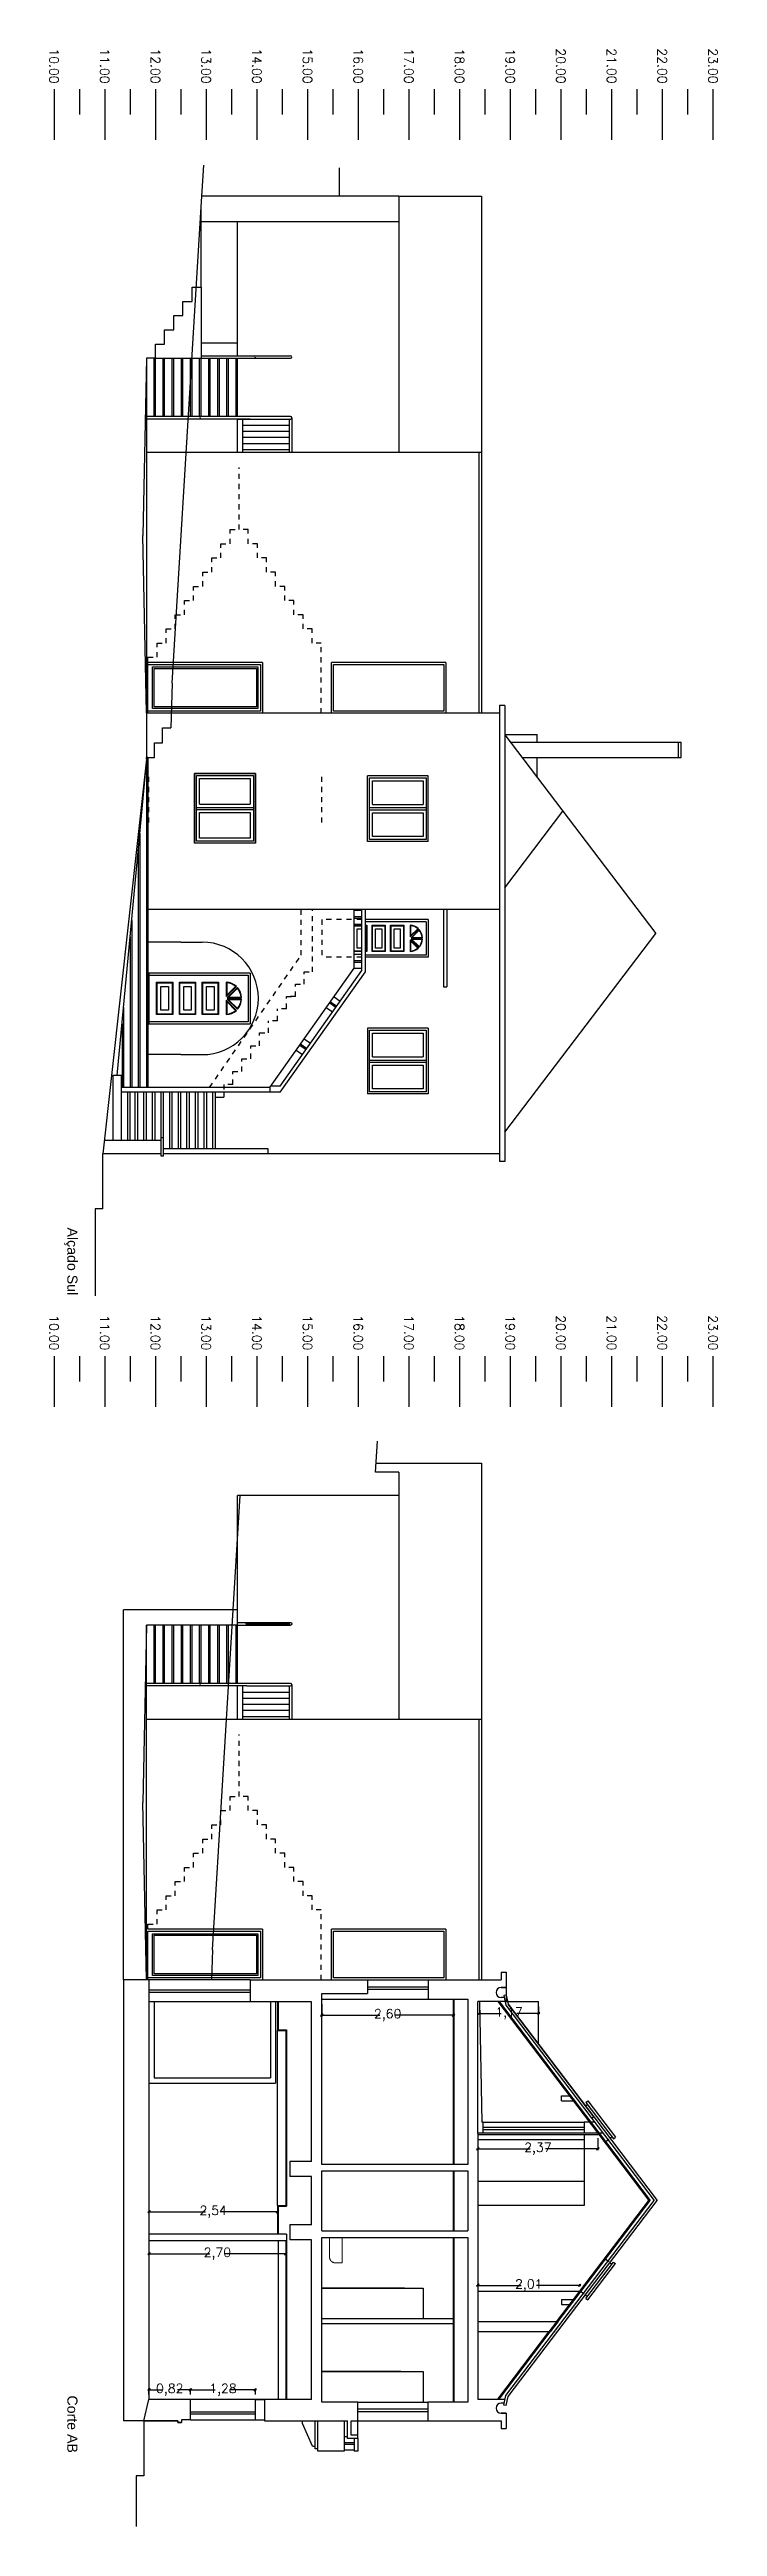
# Model space of a CAD drawing. Header units: millimetres. Extents: x 1778 to 2471, y 1406 to 1876.
# Drawn here: x 1857.13 to 1870.31, y 1644.54 to 1693.42 of the extents above; entities that cross this region are included whole.
import ezdxf
from ezdxf.enums import TextEntityAlignment as Align

# ---------------------------------------------------------------- set-up
doc = ezdxf.new("R2010")
doc.units = ezdxf.units.MM
doc.linetypes.add('DASHED', pattern=[19.05, 12.7, -6.35])
for name, color, linetype in [('ARQ_CONSTRUIR_CORTE', 10, 'Continuous'), ('ARQ_CONSTRUIR_VISTA', 30, 'Continuous'), ('ARQ_CONTRUIR_VAOS', 40, 'Continuous'), ('ARQ_DEMOLIR_CORTE', 2, 'Continuous'), ('ARQ_EXISNTENTE_VISTA', 9, 'Continuous'), ('ARQ_EXISTENTE_CORTE', 6, 'Continuous'), ('ARQ_LINHA_CORTE', 4, 'Continuous'), ('ARQ_TEXTO', 3, 'Continuous')]:
    doc.layers.add(name, color=color, linetype=linetype)
doc.layers.add('ARQ_COTAS', color=5, linetype='Continuous', lineweight=0)
doc.layers.add('ARQ_SANITAROS', color=42, linetype='Continuous', lineweight=0)
doc.styles.add('ROMA1_20', font='romans.shx', dxfattribs={"height": 0.18})
doc.styles.get("Standard").update_dxf_attribs({"font": 'arial.ttf'})
doc.dimstyles.new('1_100', dxfattribs={"dimscale": 0.5, "dimtxt": 0.1, "dimasz": 0.1, "dimexe": 0.05, "dimexo": 0.2, "dimgap": 0.09, "dimtad": 0, "dimzin": 0, "dimtxsty": 'ROMA1_20', "dimblk": 'OBLIQUE', "dimcen": 0.1, "dimdle": 0.05, "dimazin": 0, "dimtfac": 1, "dimtofl": 0, "dimtmove": 1, "dimatfit": 3, "dimldrblk": 'DOTSMALL', "dimfxl": 0.075, "dimtolj": 1, "dimtzin": 0, "dimarcsym": 0})

msp = doc.modelspace()

# ---------------------------------------------------------------- texts
at = {"layer": 'ARQ_TEXTO', "style": 'ROMA1_20'}
for s, p in [('10.00', (1857.134, 1693.439)), ('11.00', (1858.134, 1693.439)), ('12.00', (1859.134, 1693.439)), ('13.00', (1860.134, 1693.439)), ('14.00', (1861.134, 1693.439)), ('15.00', (1862.134, 1693.439)), ('16.00', (1863.134, 1693.439)), ('17.00', (1864.134, 1693.439)), ('18.00', (1865.134, 1693.439)), ('19.00', (1866.134, 1693.439)), ('20.00', (1867.134, 1693.439)), ('21.00', (1868.134, 1693.439)), ('22.00', (1869.134, 1693.439)), ('23.00', (1870.134, 1693.439)), ('10.00', (1857.134, 1668.442)), ('11.00', (1858.134, 1668.442)), ('12.00', (1859.134, 1668.442)), ('13.00', (1860.134, 1668.442)), ('14.00', (1861.134, 1668.442)), ('15.00', (1862.134, 1668.442)), ('16.00', (1863.134, 1668.442)), ('17.00', (1864.134, 1668.442)), ('18.00', (1865.134, 1668.442)), ('19.00', (1866.134, 1668.442)), ('20.00', (1867.134, 1668.442)), ('21.00', (1868.134, 1668.442)), ('22.00', (1869.134, 1668.442)), ('23.00', (1870.134, 1668.442))]:
    msp.add_text(s, height=0.18, rotation=270, dxfattribs=at).set_placement(p)
at = {"layer": 'ARQ_TEXTO'}
for s, p in [('Alçado Sul', (1857.485, 1668.838)), ('Corte AB', (1857.485, 1645.995))]:
    msp.add_text(s, height=0.2, rotation=270, dxfattribs=at).set_placement(p, align=Align.RIGHT)

# ---------------------------------------------------------------- blocks, each defined once
blk = doc.blocks.new('_Oblique')
at = {"color": 0, "linetype": 'ByBlock', "lineweight": -2}
blk.add_line((-0.5, -0.5), (0.5, 0.5), dxfattribs=at)
blk = doc.blocks.new('*D192')
at = {"layer": 'ARQ_COTAS', "color": 0, "lineweight": -2}
for p, q in [((1862.506, 1654.848), (1862.506, 1654.608)), ((1865.106, 1654.848), (1865.106, 1654.608)), ((1862.481, 1654.633), (1863.654, 1654.633)), ((1865.131, 1654.633), (1863.958, 1654.633))]:
    blk.add_line(p, q, dxfattribs=at)
at = {"layer": 'Defpoints', "color": 0}
for p in [(1862.506, 1654.948), (1865.106, 1654.948), (1862.506, 1654.633)]:
    blk.add_point(p, dxfattribs=at)
at = {"layer": 'ARQ_COTAS', "color": 0, "linetype": 'ByBlock', "lineweight": -2, "xscale": 0.05, "yscale": 0.05, "zscale": 0.05, "rotation": 180}
blk.add_blockref('_Oblique', (1862.506, 1654.633), dxfattribs=at)
at = {"layer": 'ARQ_COTAS', "color": 0, "linetype": 'ByBlock', "lineweight": -2, "xscale": 0.05, "yscale": 0.05, "zscale": 0.05}
blk.add_blockref('_Oblique', (1865.106, 1654.633), dxfattribs=at)
at = {"layer": 'ARQ_COTAS', "color": 0, "insert": (1863.806, 1654.633), "char_height": 0.18, "attachment_point": 5, "style": 'ROMA1_20'}
blk.add_mtext('\\A1;2,60', dxfattribs=at)
blk = doc.blocks.new('_DOTSMALL')
at = {"color": 0, "linetype": 'ByBlock', "const_width": 0.5}
blk.add_lwpolyline([(-0.0625, 0, 1), (0.0625, 0, 1)], format="xyb", close=True, dxfattribs=at)
blk = doc.blocks.new('*D193')
at = {"layer": 'ARQ_COTAS', "color": 0, "lineweight": -2}
for p, q in [((1859.071, 1650.752), (1860.211, 1650.752)), ((1859.096, 1650.778), (1859.096, 1650.727)), ((1861.656, 1650.752), (1860.515, 1650.752)), ((1861.631, 1650.778), (1861.631, 1650.727))]:
    blk.add_line(p, q, dxfattribs=at)
at = {"layer": 'Defpoints', "color": 0}
for p in [(1859.096, 1650.878), (1859.096, 1650.752), (1861.631, 1650.878)]:
    blk.add_point(p, dxfattribs=at)
at = {"layer": 'ARQ_COTAS', "color": 0, "linetype": 'ByBlock', "lineweight": -2, "xscale": 0.05, "yscale": 0.05, "zscale": 0.05, "rotation": 180}
blk.add_blockref('_Oblique', (1859.096, 1650.752), dxfattribs=at)
at = {"layer": 'ARQ_COTAS', "color": 0, "linetype": 'ByBlock', "lineweight": -2, "xscale": 0.05, "yscale": 0.05, "zscale": 0.05}
blk.add_blockref('_Oblique', (1861.631, 1650.752), dxfattribs=at)
at = {"layer": 'ARQ_COTAS', "color": 0, "insert": (1860.363, 1650.752), "char_height": 0.18, "attachment_point": 5, "style": 'ROMA1_20'}
blk.add_mtext('\\A1;2,54', dxfattribs=at)
blk = doc.blocks.new('*D194')
at = {"layer": 'ARQ_COTAS', "color": 0, "lineweight": -2}
for p, q in [((1859.096, 1650.078), (1859.096, 1649.899)), ((1861.796, 1650.078), (1861.796, 1649.899)), ((1859.071, 1649.924), (1860.294, 1649.924)), ((1861.821, 1649.924), (1860.598, 1649.924))]:
    blk.add_line(p, q, dxfattribs=at)
at = {"layer": 'Defpoints', "color": 0}
for p in [(1859.096, 1650.178), (1861.796, 1650.178), (1859.096, 1649.924)]:
    blk.add_point(p, dxfattribs=at)
at = {"layer": 'ARQ_COTAS', "color": 0, "linetype": 'ByBlock', "lineweight": -2, "xscale": 0.05, "yscale": 0.05, "zscale": 0.05, "rotation": 180}
blk.add_blockref('_Oblique', (1859.096, 1649.924), dxfattribs=at)
at = {"layer": 'ARQ_COTAS', "color": 0, "linetype": 'ByBlock', "lineweight": -2, "xscale": 0.05, "yscale": 0.05, "zscale": 0.05}
blk.add_blockref('_Oblique', (1861.796, 1649.924), dxfattribs=at)
at = {"layer": 'ARQ_COTAS', "color": 0, "insert": (1860.446, 1649.924), "char_height": 0.18, "attachment_point": 5, "style": 'ROMA1_20'}
blk.add_mtext('\\A1;2,70', dxfattribs=at)
blk = doc.blocks.new('*D196')
at = {"layer": 'ARQ_COTAS', "color": 0, "lineweight": -2}
for p, q in [((1865.591, 1654.668), (1866.049, 1654.668)), ((1865.616, 1654.801), (1865.616, 1654.643)), ((1866.811, 1654.668), (1866.353, 1654.668)), ((1866.786, 1654.801), (1866.786, 1654.643))]:
    blk.add_line(p, q, dxfattribs=at)
at = {"layer": 'Defpoints', "color": 0}
for p in [(1865.616, 1654.901), (1866.786, 1654.901), (1866.786, 1654.668)]:
    blk.add_point(p, dxfattribs=at)
at = {"layer": 'ARQ_COTAS', "color": 0, "linetype": 'ByBlock', "lineweight": -2, "xscale": 0.05, "yscale": 0.05, "zscale": 0.05, "rotation": 180}
blk.add_blockref('_Oblique', (1865.616, 1654.668), dxfattribs=at)
at = {"layer": 'ARQ_COTAS', "color": 0, "linetype": 'ByBlock', "lineweight": -2, "xscale": 0.05, "yscale": 0.05, "zscale": 0.05}
blk.add_blockref('_Oblique', (1866.786, 1654.668), dxfattribs=at)
at = {"layer": 'ARQ_COTAS', "color": 0, "insert": (1866.201, 1654.668), "char_height": 0.18, "attachment_point": 5, "style": 'ROMA1_20'}
blk.add_mtext('\\A1;1,17', dxfattribs=at)
blk = doc.blocks.new('*D197')
at = {"layer": 'ARQ_COTAS', "color": 0, "lineweight": -2}
for p, q in [((1865.561, 1651.996), (1866.618, 1651.996)), ((1865.586, 1652.204), (1865.586, 1651.971)), ((1867.979, 1651.996), (1866.922, 1651.996)), ((1867.954, 1652.204), (1867.954, 1651.971))]:
    blk.add_line(p, q, dxfattribs=at)
at = {"layer": 'Defpoints', "color": 0}
for p in [(1865.586, 1652.304), (1865.586, 1651.996), (1867.954, 1652.304)]:
    blk.add_point(p, dxfattribs=at)
at = {"layer": 'ARQ_COTAS', "color": 0, "linetype": 'ByBlock', "lineweight": -2, "xscale": 0.05, "yscale": 0.05, "zscale": 0.05, "rotation": 180}
blk.add_blockref('_Oblique', (1865.586, 1651.996), dxfattribs=at)
at = {"layer": 'ARQ_COTAS', "color": 0, "linetype": 'ByBlock', "lineweight": -2, "xscale": 0.05, "yscale": 0.05, "zscale": 0.05}
blk.add_blockref('_Oblique', (1867.954, 1651.996), dxfattribs=at)
at = {"layer": 'ARQ_COTAS', "color": 0, "insert": (1866.77, 1651.996), "char_height": 0.18, "attachment_point": 5, "style": 'ROMA1_20'}
blk.add_mtext('\\A1;2,37', dxfattribs=at)
blk = doc.blocks.new('*D198')
at = {"layer": 'ARQ_COTAS', "color": 0, "lineweight": -2}
for p, q in [((1865.561, 1649.301), (1866.439, 1649.301)), ((1865.586, 1649.293), (1865.586, 1649.326)), ((1867.621, 1649.301), (1866.743, 1649.301)), ((1867.596, 1649.281), (1867.596, 1649.326))]:
    blk.add_line(p, q, dxfattribs=at)
at = {"layer": 'Defpoints', "color": 0}
for p in [(1865.586, 1649.301), (1865.586, 1649.193), (1867.596, 1649.181)]:
    blk.add_point(p, dxfattribs=at)
at = {"layer": 'ARQ_COTAS', "color": 0, "linetype": 'ByBlock', "lineweight": -2, "xscale": 0.05, "yscale": 0.05, "zscale": 0.05, "rotation": 180}
blk.add_blockref('_Oblique', (1865.586, 1649.301), dxfattribs=at)
at = {"layer": 'ARQ_COTAS', "color": 0, "linetype": 'ByBlock', "lineweight": -2, "xscale": 0.05, "yscale": 0.05, "zscale": 0.05}
blk.add_blockref('_Oblique', (1867.596, 1649.301), dxfattribs=at)
at = {"layer": 'ARQ_COTAS', "color": 0, "insert": (1866.591, 1649.301), "char_height": 0.18, "attachment_point": 5, "style": 'ROMA1_20'}
blk.add_mtext('\\A1;2,01', dxfattribs=at)
blk = doc.blocks.new('*D250')
at = {"layer": 'ARQ_COTAS', "color": 0, "lineweight": -2}
for p, q in [((1859.071, 1647.241), (1859.354, 1647.241)), ((1859.096, 1647.148), (1859.096, 1647.266)), ((1859.941, 1647.241), (1859.658, 1647.241)), ((1859.916, 1647.148), (1859.916, 1647.266))]:
    blk.add_line(p, q, dxfattribs=at)
at = {"layer": 'Defpoints', "color": 0}
for p in [(1859.096, 1647.241), (1859.096, 1647.048), (1859.916, 1647.048)]:
    blk.add_point(p, dxfattribs=at)
at = {"layer": 'ARQ_COTAS', "color": 0, "linetype": 'ByBlock', "lineweight": -2, "xscale": 0.05, "yscale": 0.05, "zscale": 0.05, "rotation": 180}
blk.add_blockref('_Oblique', (1859.096, 1647.241), dxfattribs=at)
at = {"layer": 'ARQ_COTAS', "color": 0, "linetype": 'ByBlock', "lineweight": -2, "xscale": 0.05, "yscale": 0.05, "zscale": 0.05}
blk.add_blockref('_Oblique', (1859.916, 1647.241), dxfattribs=at)
at = {"layer": 'ARQ_COTAS', "color": 0, "insert": (1859.506, 1647.241), "char_height": 0.18, "attachment_point": 5, "style": 'ROMA1_20'}
blk.add_mtext('\\A1;0,82', dxfattribs=at)
blk = doc.blocks.new('*D251')
at = {"layer": 'ARQ_COTAS', "color": 0, "lineweight": -2}
for p, q in [((1859.891, 1647.241), (1860.404, 1647.241)), ((1859.916, 1647.148), (1859.916, 1647.266)), ((1861.221, 1647.241), (1860.708, 1647.241)), ((1861.196, 1647.148), (1861.196, 1647.266))]:
    blk.add_line(p, q, dxfattribs=at)
at = {"layer": 'Defpoints', "color": 0}
for p in [(1859.916, 1647.048), (1861.196, 1647.241), (1861.196, 1647.048)]:
    blk.add_point(p, dxfattribs=at)
at = {"layer": 'ARQ_COTAS', "color": 0, "linetype": 'ByBlock', "lineweight": -2, "xscale": 0.05, "yscale": 0.05, "zscale": 0.05, "rotation": 180}
blk.add_blockref('_Oblique', (1859.916, 1647.241), dxfattribs=at)
at = {"layer": 'ARQ_COTAS', "color": 0, "linetype": 'ByBlock', "lineweight": -2, "xscale": 0.05, "yscale": 0.05, "zscale": 0.05}
blk.add_blockref('_Oblique', (1861.196, 1647.241), dxfattribs=at)
at = {"layer": 'ARQ_COTAS', "color": 0, "insert": (1860.556, 1647.241), "char_height": 0.18, "attachment_point": 5, "style": 'ROMA1_20'}
blk.add_mtext('\\A1;1,28', dxfattribs=at)

# ---------------------------------------------------------------- dimensions: what is measured, and where the dimension line sits
at = {"layer": 'ARQ_COTAS'}
for base, p1, p2, picture, middle in [((1862.506, 1654.633), (1865.106, 1654.948), (1862.506, 1654.948), '*D192', (1863.806, 1654.633)), ((1866.786, 1654.668), (1865.616, 1654.901), (1866.786, 1654.901), '*D196', (1866.201, 1654.668)), ((1865.586, 1651.996), (1867.954, 1652.304), (1865.586, 1652.304), '*D197', (1866.77, 1651.996)), ((1859.095730658, 1650.752211515), (1861.630730658, 1650.877703476), (1859.095730658, 1650.877703476), '*D193', (1860.363230658, 1650.752211515)), ((1859.096, 1649.924), (1861.796, 1650.178), (1859.096, 1650.178), '*D194', (1860.446, 1649.924)), ((1865.586, 1649.301), (1867.596, 1649.181), (1865.586, 1649.193), '*D198', (1866.591, 1649.301))]:
    dim = msp.add_linear_dim(base=base, p1=p1, p2=p2, dimstyle='1_100', dxfattribs=at)
    dim.commit()
    dim.dimension.update_dxf_attribs({"geometry": picture, "text_midpoint": middle})
for base, p2, picture, middle in [((1859.096, 1647.241), (1859.096, 1647.048), '*D250', (1859.506, 1647.241)), ((1861.196, 1647.241), (1861.196, 1647.048), '*D251', (1860.556, 1647.241))]:
    dim = msp.add_linear_dim(base=base, p1=(1859.916, 1647.048), p2=p2, dimstyle='1_100', override={"dimtxsty": 'ROMA1_20', "dimldrblk": 'DOTSMALL'}, dxfattribs=at)
    dim.commit()
    dim.dimension.update_dxf_attribs({"geometry": picture, "text_midpoint": middle})

# ---------------------------------------------------------------- linework, layer by layer
at = {"layer": 'ARQ_CONSTRUIR_CORTE'}
for p, q in [((1860.126, 1688.726), (1860.126, 1690.31)), ((1859.946, 1688.446), (1859.946, 1688.726)), ((1859.946, 1688.726), (1860.126, 1688.726)), ((1859.586, 1687.886), (1859.586, 1688.166)), ((1859.586, 1688.166), (1859.766, 1688.166)), ((1859.766, 1688.166), (1859.766, 1688.446)), ((1859.766, 1688.446), (1859.946, 1688.446)), ((1859.226, 1687.326), (1859.226, 1687.606)), ((1859.226, 1687.606), (1859.406, 1687.606)), ((1859.406, 1687.606), (1859.406, 1687.886)), ((1859.406, 1687.886), (1859.586, 1687.886)), ((1859.046, 1687.326), (1858.976, 1683.826)), ((1859.226, 1687.326), (1859.046, 1687.326)), ((1859.046, 1680.326), (1858.976, 1683.826)), ((1859.046, 1680.326), (1859.046, 1679.416)), ((1860.846, 1662.328), (1860.846, 1664.888)), ((1860.894, 1664.888), (1860.846, 1664.888)), ((1860.846, 1662.628), (1858.596, 1662.628)), ((1858.596, 1655.328), (1858.596, 1662.628)), ((1859.046, 1662.328), (1858.976, 1658.828)), ((1860.846, 1662.328), (1859.046, 1662.328)), ((1860.846, 1662.328), (1860.846, 1662.628)), ((1859.046, 1655.328), (1858.976, 1658.828)), ((1859.096, 1655.328), (1859.046, 1655.328)), ((1859.096, 1655.328), (1859.096, 1653.288)), ((1861.096, 1655.328), (1861.096, 1654.898)), ((1861.596, 1654.898), (1861.496, 1654.898)), ((1861.631, 1654.898), (1861.631, 1654.328)), ((1861.646, 1654.898), (1861.646, 1654.343)), ((1865.106, 1651.688), (1865.106, 1654.948)), ((1865.121, 1651.688), (1865.121, 1654.948)), ((1865.616, 1654.901), (1865.663, 1652.524)), ((1866.146, 1654.901), (1866.12, 1654.901)), ((1866.144, 1654.901), (1866.786, 1654.901)), ((1866.146, 1655.178), (1866.146, 1654.901)), ((1861.646, 1654.343), (1861.811, 1654.343)), ((1861.811, 1654.343), (1861.811, 1650.863)), ((1861.631, 1654.328), (1861.796, 1654.328)), ((1861.796, 1654.328), (1861.796, 1650.878)), ((1865.686, 1652.524), (1865.663, 1652.524)), ((1865.686, 1652.524), (1865.686, 1652.304)), ((1867.888, 1652.524), (1867.686, 1652.524)), ((1867.686, 1652.524), (1867.686, 1652.304)), ((1867.874, 1652.624), (1867.835, 1652.594)), ((1865.686, 1652.304), (1865.586, 1652.304)), ((1868.055, 1652.304), (1867.686, 1652.304)), ((1865.106, 1650.378), (1865.106, 1651.558)), ((1865.121, 1650.378), (1865.121, 1651.558)), ((1861.631, 1650.878), (1861.796, 1650.878)), ((1861.631, 1650.878), (1861.631, 1650.308)), ((1861.646, 1650.863), (1861.811, 1650.863)), ((1861.646, 1650.863), (1861.646, 1650.308)), ((1861.811, 1650.308), (1859.096, 1650.308)), ((1861.811, 1650.178), (1859.096, 1650.178)), ((1861.796, 1650.178), (1861.796, 1647.048)), ((1861.811, 1650.308), (1861.811, 1647.048)), ((1865.106, 1646.998), (1865.106, 1650.248)), ((1865.121, 1646.998), (1865.121, 1650.248)), ((1864.136, 1649.248), (1862.506, 1649.248)), ((1862.506, 1648.648), (1865.106, 1648.648)), ((1862.506, 1648.548), (1865.106, 1648.548)), ((1867.14, 1648.581), (1865.586, 1648.581)), ((1866.988, 1648.381), (1865.586, 1648.381)), ((1864.066, 1647.598), (1862.506, 1647.598)), ((1859.916, 1646.648), (1859.916, 1647.048)), ((1861.196, 1646.648), (1861.196, 1647.048)), ((1861.196, 1647.048), (1861.376, 1647.048)), ((1859.916, 1646.648), (1859.736, 1646.648)), ((1861.196, 1646.648), (1861.376, 1646.648))]:
    msp.add_line(p, q, dxfattribs=at)
for points in [[(1859.916, 1647.048), (1859.096, 1647.048)], [(1859.736, 1646.648), (1859.736, 1646.598), (1859.666, 1646.598), (1859.666, 1646.628), (1858.994, 1646.628)]]:
    msp.add_lwpolyline(points, dxfattribs=at)
for centre, radius in [((1861.016, 1662.353), 0.005), ((1861.891, 1662.353), 0.025)]:
    msp.add_circle(centre, radius, dxfattribs=at)
at = {"layer": 'ARQ_CONSTRUIR_VISTA'}
for p, q in [((1860.846, 1687.376), (1860.846, 1690.02)), ((1860.126, 1688.726), (1860.126, 1687.326)), ((1860.126, 1687.626), (1860.846, 1687.626)), ((1859.046, 1687.326), (1859.046, 1680.324)), ((1859.196, 1686.176), (1859.196, 1687.326)), ((1859.226, 1686.176), (1859.226, 1687.326)), ((1859.226, 1687.326), (1861.026, 1687.326)), ((1859.376, 1686.176), (1859.376, 1687.326)), ((1859.406, 1686.176), (1859.406, 1687.326)), ((1859.556, 1686.176), (1859.556, 1687.326)), ((1859.586, 1686.176), (1859.586, 1687.326)), ((1859.736, 1686.176), (1859.736, 1687.326)), ((1859.766, 1686.176), (1859.766, 1687.326)), ((1859.916, 1686.176), (1859.916, 1687.326)), ((1859.946, 1686.176), (1859.946, 1687.326)), ((1860.096, 1686.176), (1860.096, 1687.326)), ((1860.126, 1687.376), (1861.891, 1687.376)), ((1860.126, 1686.176), (1860.126, 1687.326)), ((1860.276, 1686.176), (1860.276, 1687.326)), ((1860.306, 1686.176), (1860.306, 1687.326)), ((1860.456, 1686.176), (1860.456, 1687.326)), ((1860.486, 1686.176), (1860.486, 1687.326)), ((1860.636, 1686.176), (1860.636, 1687.326)), ((1860.666, 1686.176), (1860.666, 1687.326)), ((1860.816, 1686.176), (1860.816, 1687.326)), ((1860.846, 1686.176), (1860.846, 1687.326)), ((1860.846, 1687.326), (1861.891, 1687.326)), ((1861.891, 1686.176), (1859.022, 1686.176)), ((1861.096, 1686.126), (1859.022, 1686.126)), ((1860.846, 1685.466), (1860.846, 1686.126)), ((1860.846, 1686.126), (1861.891, 1686.126)), ((1860.946, 1685.466), (1860.946, 1686.126)), ((1861.866, 1686.126), (1861.866, 1685.466)), ((1861.916, 1686.151), (1861.916, 1685.466)), ((1860.946, 1686.006), (1861.866, 1686.006)), ((1860.946, 1685.886), (1861.866, 1685.886)), ((1860.946, 1685.766), (1861.866, 1685.766)), ((1860.946, 1685.646), (1861.866, 1685.646)), ((1865.656, 1685.466), (1859.046, 1685.466)), ((1860.946, 1685.526), (1861.866, 1685.526)), ((1865.606, 1685.466), (1865.606, 1680.326)), ((1865.656, 1685.466), (1865.656, 1680.326)), ((1861.336, 1681.324), (1859.076, 1681.324)), ((1859.076, 1680.324), (1859.076, 1681.324)), ((1861.336, 1681.324), (1861.336, 1680.324)), ((1864.956, 1681.324), (1862.696, 1681.324)), ((1862.696, 1680.324), (1862.696, 1681.324)), ((1864.956, 1681.324), (1864.956, 1680.324)), ((1859.536, 1680.324), (1859.046, 1680.324)), ((1866.114, 1679.899), (1866.756, 1679.899)), ((1866.756, 1679.748), (1866.756, 1679.899)), ((1859.076, 1679.448), (1859.046, 1679.448)), ((1859.046, 1679.448), (1859.046, 1672.938)), ((1859.046, 1679.416), (1859.046, 1679.346)), ((1859.076, 1679.448), (1859.076, 1672.938)), ((1866.228, 1679.748), (1869.596, 1679.748)), ((1866.457, 1679.448), (1869.596, 1679.448)), ((1866.756, 1679.054), (1866.756, 1679.448)), ((1869.546, 1679.448), (1869.546, 1679.748)), ((1869.596, 1679.448), (1869.596, 1679.748)), ((1860.136, 1679.134), (1859.996, 1679.134)), ((1859.996, 1679.134), (1859.996, 1677.754)), ((1858.916, 1677.951), (1858.916, 1672.938)), ((1858.886, 1677.629), (1858.886, 1672.938)), ((1860.136, 1677.754), (1859.996, 1677.754)), ((1858.726, 1675.912), (1858.726, 1672.938)), ((1858.756, 1676.234), (1858.756, 1672.938)), ((1859.726, 1675.804), (1860.146, 1675.804)), ((1859.096, 1675.194), (1859.096, 1674.194)), ((1861.096, 1675.194), (1859.096, 1675.194)), ((1861.096, 1675.194), (1861.096, 1674.194)), ((1858.596, 1674.517), (1858.596, 1672.938)), ((1858.566, 1674.195), (1858.566, 1672.938)), ((1859.096, 1674.194), (1861.096, 1674.194)), ((1859.726, 1673.584), (1860.146, 1673.584)), ((1859.046, 1655.328), (1859.046, 1662.328)), ((1859.196, 1661.178), (1859.196, 1662.328)), ((1859.226, 1661.178), (1859.226, 1662.328)), ((1859.376, 1661.178), (1859.376, 1662.328)), ((1859.406, 1661.178), (1859.406, 1662.328)), ((1859.556, 1661.178), (1859.556, 1662.328)), ((1859.586, 1661.178), (1859.586, 1662.328)), ((1859.736, 1661.178), (1859.736, 1662.328)), ((1859.766, 1661.178), (1859.766, 1662.328)), ((1859.916, 1661.178), (1859.916, 1662.328)), ((1859.946, 1661.178), (1859.946, 1662.328)), ((1860.096, 1661.178), (1860.096, 1662.328)), ((1860.126, 1661.178), (1860.126, 1662.328)), ((1860.276, 1661.178), (1860.276, 1662.328)), ((1860.306, 1661.178), (1860.306, 1662.328)), ((1860.456, 1661.178), (1860.456, 1662.328)), ((1860.486, 1661.178), (1860.486, 1662.328)), ((1860.636, 1661.178), (1860.636, 1662.328)), ((1860.666, 1661.178), (1860.666, 1662.328)), ((1860.816, 1661.178), (1860.816, 1662.328)), ((1860.846, 1662.378), (1861.891, 1662.378)), ((1860.846, 1662.328), (1861.891, 1662.328)), ((1860.846, 1661.178), (1860.846, 1662.328)), ((1861.016, 1662.353), (1861.866, 1662.353)), ((1861.891, 1661.178), (1859.046, 1661.178)), ((1861.026, 1661.128), (1859.046, 1661.128)), ((1860.846, 1660.468), (1860.846, 1661.128)), ((1860.946, 1660.468), (1860.946, 1661.128)), ((1860.946, 1661.008), (1861.866, 1661.008)), ((1860.946, 1660.888), (1861.866, 1660.888)), ((1860.946, 1660.768), (1861.866, 1660.768)), ((1861.026, 1661.128), (1861.891, 1661.128)), ((1861.866, 1661.128), (1861.866, 1660.468)), ((1861.916, 1661.153), (1861.916, 1660.468)), ((1865.656, 1660.468), (1859.046, 1660.468)), ((1860.946, 1660.648), (1861.866, 1660.648)), ((1860.946, 1660.528), (1861.866, 1660.528)), ((1865.606, 1660.468), (1865.606, 1655.326)), ((1865.656, 1660.468), (1865.656, 1655.326)), ((1861.336, 1656.328), (1859.076, 1656.328)), ((1861.336, 1656.328), (1861.336, 1655.328)), ((1864.956, 1656.328), (1862.696, 1656.328)), ((1862.696, 1655.328), (1862.696, 1656.328)), ((1864.956, 1656.328), (1864.956, 1655.332)), ((1861.096, 1655.328), (1859.096, 1655.328)), ((1861.096, 1654.898), (1859.096, 1654.898)), ((1866.146, 1655.028), (1866.182, 1654.851)), ((1867.874, 1652.624), (1866.182, 1654.851)), ((1866.786, 1654.056), (1866.786, 1654.901)), ((1861.631, 1650.878), (1861.631, 1654.328)), ((1867.719, 1652.911), (1867.759, 1652.941)), ((1867.719, 1652.911), (1868.263, 1652.195)), ((1867.759, 1652.941), (1868.303, 1652.225)), ((1865.686, 1652.524), (1867.686, 1652.524)), ((1867.709, 1652.841), (1867.749, 1652.871)), ((1865.586, 1652.178), (1867.686, 1652.178)), ((1867.686, 1652.304), (1865.686, 1652.304)), ((1867.686, 1652.278), (1867.686, 1650.878)), ((1868.193, 1652.204), (1868.233, 1652.234)), ((1868.263, 1652.195), (1868.303, 1652.225)), ((1865.586, 1651.358), (1867.686, 1651.358)), ((1867.686, 1650.878), (1865.586, 1650.878)), ((1867.719, 1649.044), (1868.263, 1649.761)), ((1867.759, 1649.014), (1868.303, 1649.73)), ((1868.193, 1649.751), (1868.233, 1649.721)), ((1868.263, 1649.761), (1868.303, 1649.73)), ((1867.596, 1649.181), (1865.586, 1649.181)), ((1867.709, 1649.114), (1867.749, 1649.084)), ((1867.719, 1649.044), (1867.759, 1649.014))]:
    msp.add_line(p, q, dxfattribs=at)
at = {"layer": 'ARQ_CONSTRUIR_VISTA', "linetype": 'DASHED', "ltscale": 0.005}
for p, q in [((1860.846, 1685.466), (1860.816, 1685.466)), ((1860.876, 1683.944), (1860.876, 1685.168)), ((1860.516, 1683.384), (1860.516, 1683.664)), ((1860.516, 1683.664), (1860.696, 1683.664)), ((1860.696, 1683.664), (1860.696, 1683.944)), ((1860.696, 1683.944), (1860.876, 1683.944)), ((1861.056, 1683.944), (1860.876, 1683.944)), ((1861.056, 1683.664), (1861.056, 1683.944)), ((1861.236, 1683.664), (1861.056, 1683.664)), ((1861.236, 1683.384), (1861.236, 1683.664)), ((1860.336, 1683.104), (1860.336, 1683.384)), ((1860.336, 1683.384), (1860.516, 1683.384)), ((1861.416, 1683.384), (1861.236, 1683.384)), ((1861.416, 1683.104), (1861.416, 1683.384)), ((1859.976, 1682.544), (1859.976, 1682.824)), ((1859.976, 1682.824), (1860.156, 1682.824)), ((1860.156, 1682.824), (1860.156, 1683.104)), ((1860.156, 1683.104), (1860.336, 1683.104)), ((1861.596, 1683.104), (1861.416, 1683.104)), ((1861.596, 1682.824), (1861.596, 1683.104)), ((1861.776, 1682.824), (1861.596, 1682.824)), ((1861.776, 1682.544), (1861.776, 1682.824)), ((1859.616, 1681.984), (1859.616, 1682.264)), ((1859.616, 1682.264), (1859.796, 1682.264)), ((1859.796, 1682.264), (1859.796, 1682.544)), ((1859.796, 1682.544), (1859.976, 1682.544)), ((1861.956, 1682.544), (1861.776, 1682.544)), ((1861.956, 1682.264), (1861.956, 1682.544)), ((1862.136, 1682.264), (1861.956, 1682.264)), ((1862.136, 1681.984), (1862.136, 1682.264)), ((1859.436, 1681.704), (1859.436, 1681.984)), ((1859.436, 1681.984), (1859.616, 1681.984)), ((1862.316, 1681.984), (1862.136, 1681.984)), ((1862.316, 1681.704), (1862.316, 1681.984)), ((1859.076, 1680.324), (1859.076, 1681.424)), ((1859.076, 1681.424), (1859.256, 1681.424)), ((1859.256, 1681.424), (1859.256, 1681.704)), ((1859.256, 1681.704), (1859.436, 1681.704)), ((1862.496, 1681.704), (1862.316, 1681.704)), ((1862.496, 1680.324), (1862.496, 1681.704)), ((1860.876, 1658.948), (1860.876, 1660.172)), ((1860.696, 1658.668), (1860.696, 1658.948)), ((1860.696, 1658.948), (1860.876, 1658.948)), ((1861.056, 1658.948), (1860.876, 1658.948)), ((1861.056, 1658.668), (1861.056, 1658.948)), ((1860.336, 1658.108), (1860.336, 1658.388)), ((1860.336, 1658.388), (1860.516, 1658.388)), ((1860.516, 1658.388), (1860.516, 1658.668)), ((1860.516, 1658.668), (1860.696, 1658.668)), ((1861.236, 1658.668), (1861.056, 1658.668)), ((1861.236, 1658.388), (1861.236, 1658.668)), ((1861.416, 1658.388), (1861.236, 1658.388)), ((1861.416, 1658.108), (1861.416, 1658.388)), ((1859.976, 1657.548), (1859.976, 1657.828)), ((1859.976, 1657.828), (1860.156, 1657.828)), ((1860.156, 1657.828), (1860.156, 1658.108)), ((1860.156, 1658.108), (1860.336, 1658.108)), ((1861.596, 1658.108), (1861.416, 1658.108)), ((1861.596, 1657.828), (1861.596, 1658.108)), ((1861.776, 1657.828), (1861.596, 1657.828)), ((1861.776, 1657.548), (1861.776, 1657.828)), ((1859.796, 1657.268), (1859.796, 1657.548)), ((1859.796, 1657.548), (1859.976, 1657.548)), ((1861.956, 1657.548), (1861.776, 1657.548)), ((1861.956, 1657.268), (1861.956, 1657.548)), ((1859.436, 1656.708), (1859.436, 1656.988)), ((1859.436, 1656.988), (1859.616, 1656.988)), ((1859.616, 1656.988), (1859.616, 1657.268)), ((1859.616, 1657.268), (1859.796, 1657.268)), ((1862.136, 1657.268), (1861.956, 1657.268)), ((1862.136, 1656.988), (1862.136, 1657.268)), ((1862.316, 1656.988), (1862.136, 1656.988)), ((1862.316, 1656.708), (1862.316, 1656.988)), ((1859.076, 1655.328), (1859.076, 1656.428)), ((1859.076, 1656.428), (1859.256, 1656.428)), ((1859.256, 1656.428), (1859.256, 1656.708)), ((1859.256, 1656.708), (1859.436, 1656.708)), ((1862.496, 1656.708), (1862.316, 1656.708)), ((1862.496, 1655.328), (1862.496, 1656.708)), ((1868.09, 1652.126), (1868.193, 1652.204)), ((1868.09, 1649.83), (1868.193, 1649.751)), ((1867.606, 1649.193), (1867.709, 1649.114))]:
    msp.add_line(p, q, dxfattribs=at)
at = {"layer": 'ARQ_CONSTRUIR_VISTA'}
msp.add_lwpolyline([(1861.196, 1679.134), (1861.196, 1677.754), (1859.996, 1677.754), (1859.996, 1679.134)], close=True, dxfattribs=at)
for centre, radius in [((1861.171, 1687.351), 0.025), ((1861.891, 1687.351), 0.025), ((1860.091, 1686.151), 0.025), ((1861.891, 1686.151), 0.025), ((1860.146, 1674.694), 1.11), ((1860.091, 1661.153), 0.025), ((1861.891, 1661.153), 0.025)]:
    msp.add_arc(centre, radius, 270, 90, dxfattribs=at)
at = {"layer": 'ARQ_CONTRUIR_VAOS'}
for p, q in [((1860.036, 1678.464), (1861.156, 1678.464)), ((1860.036, 1678.424), (1861.156, 1678.424)), ((1860.096, 1678.524), (1861.096, 1678.524)), ((1860.096, 1678.364), (1861.096, 1678.364)), ((1863.446, 1678.458), (1864.566, 1678.458)), ((1863.446, 1678.418), (1864.566, 1678.418)), ((1863.506, 1678.518), (1864.506, 1678.518)), ((1863.506, 1678.358), (1864.506, 1678.358)), ((1860.666, 1674.719), (1860.915, 1674.719)), ((1863.446, 1673.478), (1864.566, 1673.478)), ((1863.446, 1673.438), (1864.566, 1673.438)), ((1863.506, 1673.538), (1864.506, 1673.538)), ((1863.506, 1673.378), (1864.506, 1673.378)), ((1861.096, 1655.128), (1859.096, 1655.128)), ((1861.096, 1655.078), (1859.096, 1655.078)), ((1863.406, 1655.193), (1864.606, 1655.193)), ((1863.406, 1655.143), (1864.606, 1655.143)), ((1865.686, 1652.424), (1867.686, 1652.424)), ((1865.686, 1652.374), (1867.686, 1652.374)), ((1862.506, 1649.248), (1864.506, 1649.248)), ((1864.506, 1649.248), (1864.506, 1648.648)), ((1862.506, 1647.598), (1864.506, 1647.598)), ((1864.506, 1647.598), (1864.506, 1646.998)), ((1861.196, 1646.798), (1859.916, 1646.798)), ((1861.196, 1646.758), (1859.916, 1646.758)), ((1863.216, 1646.863), (1864.606, 1646.863)), ((1863.216, 1646.813), (1864.606, 1646.813))]:
    msp.add_line(p, q, dxfattribs=at)
for points in [[(1861.296, 1681.284), (1861.296, 1680.364), (1859.076, 1680.364), (1859.076, 1681.284)], [(1861.246, 1681.234), (1861.246, 1680.414), (1859.166, 1680.414), (1859.166, 1681.234)], [(1864.916, 1681.284), (1864.916, 1680.364), (1862.736, 1680.364), (1862.736, 1681.284)], [(1861.216, 1681.204), (1861.216, 1680.444), (1859.196, 1680.444), (1859.196, 1681.204)], [(1861.156, 1679.094), (1861.156, 1677.794), (1860.036, 1677.794), (1860.036, 1679.094)], [(1864.566, 1679.048), (1864.566, 1677.828), (1863.446, 1677.828), (1863.446, 1679.048)], [(1859.566, 1675.014), (1859.566, 1674.374), (1859.246, 1674.374), (1859.246, 1675.014)], [(1859.556, 1675.004), (1859.556, 1674.384), (1859.256, 1674.384), (1859.256, 1675.004)], [(1859.481, 1674.929), (1859.481, 1674.459), (1859.331, 1674.459), (1859.331, 1674.929)], [(1860.016, 1675.014), (1860.016, 1674.374), (1859.696, 1674.374), (1859.696, 1675.014)], [(1860.006, 1675.004), (1860.006, 1674.384), (1859.706, 1674.384), (1859.706, 1675.004)], [(1859.931, 1674.929), (1859.931, 1674.459), (1859.781, 1674.459), (1859.781, 1674.929)], [(1860.466, 1675.014), (1860.466, 1674.374), (1860.146, 1674.374), (1860.146, 1675.014)], [(1860.456, 1675.004), (1860.456, 1674.384), (1860.156, 1674.384), (1860.156, 1675.004)], [(1860.381, 1674.929), (1860.381, 1674.459), (1860.231, 1674.459), (1860.231, 1674.929)], [(1864.566, 1674.068), (1864.566, 1672.848), (1863.446, 1672.848), (1863.446, 1674.068)], [(1861.296, 1656.288), (1861.296, 1655.368), (1859.076, 1655.368), (1859.076, 1656.288)], [(1861.246, 1656.238), (1861.246, 1655.418), (1859.166, 1655.418), (1859.166, 1656.238)], [(1861.216, 1656.208), (1861.216, 1655.448), (1859.196, 1655.448), (1859.196, 1656.208)], [(1864.916, 1656.288), (1864.916, 1655.368), (1862.736, 1655.368), (1862.736, 1656.288)]]:
    msp.add_lwpolyline(points, close=True, dxfattribs=at)
for points in [[(1860.096, 1678.524), (1860.096, 1679.034), (1861.096, 1679.034), (1861.096, 1678.524)], [(1863.506, 1678.518), (1863.506, 1678.988), (1864.506, 1678.988), (1864.506, 1678.518)], [(1861.096, 1678.364), (1861.096, 1677.854), (1860.096, 1677.854), (1860.096, 1678.364)], [(1864.506, 1678.358), (1864.506, 1677.888), (1863.506, 1677.888), (1863.506, 1678.358)], [(1859.096, 1675.154), (1861.056, 1675.154), (1861.056, 1674.234), (1859.096, 1674.234)], [(1863.506, 1673.538), (1863.506, 1674.008), (1864.506, 1674.008), (1864.506, 1673.538)], [(1864.506, 1673.378), (1864.506, 1672.908), (1863.506, 1672.908), (1863.506, 1673.378)]]:
    msp.add_lwpolyline(points, dxfattribs=at)
for points in [[(1860.621, 1674.73), (1860.821, 1674.931, 0.174647), (1860.621, 1675.014)], [(1860.631, 1674.755), (1860.807, 1674.93, 0.157261), (1860.631, 1675.003)], [(1860.842, 1674.91), (1860.642, 1674.709), (1860.925, 1674.709, 0.174647)], [(1860.842, 1674.895), (1860.666, 1674.719), (1860.915, 1674.719, 0.157261)], [(1860.821, 1674.458), (1860.621, 1674.658), (1860.621, 1674.375, 0.174647)], [(1860.807, 1674.458), (1860.631, 1674.634), (1860.631, 1674.385, 0.157261)], [(1860.925, 1674.679), (1860.642, 1674.679), (1860.842, 1674.479, 0.174647)], [(1860.915, 1674.669), (1860.666, 1674.669), (1860.842, 1674.493, 0.157261)]]:
    msp.add_lwpolyline(points, format="xyb", close=True, dxfattribs=at)
at = {"layer": 'ARQ_DEMOLIR_CORTE'}
for p, q in [((1859.556, 1680.915), (1860.126, 1690.31)), ((1860.126, 1690.02), (1860.108, 1690.02)), ((1859.556, 1680.915), (1859.526, 1680.03)), ((1859.366, 1679.739), (1859.366, 1680.03)), ((1859.366, 1680.03), (1859.526, 1680.03)), ((1859.046, 1679.416), (1859.049, 1679.448)), ((1859.049, 1679.448), (1859.206, 1679.448)), ((1859.206, 1679.448), (1859.206, 1679.739)), ((1859.206, 1679.739), (1859.366, 1679.739)), ((1860.757, 1662.628), (1860.894, 1664.888)), ((1860.35, 1655.919), (1860.757, 1662.628)), ((1860.35, 1655.919), (1860.33, 1655.328)), ((1861.096, 1655.328), (1858.596, 1655.328)), ((1859.196, 1654.898), (1859.196, 1653.398)), ((1861.096, 1654.898), (1859.196, 1654.898)), ((1861.496, 1654.898), (1861.496, 1653.398)), ((1861.596, 1654.898), (1861.596, 1653.288)), ((1865.586, 1652.304), (1865.586, 1654.901)), ((1865.616, 1654.901), (1865.586, 1654.901)), ((1865.98, 1654.901), (1867.954, 1652.304)), ((1866.005, 1654.901), (1867.979, 1652.304)), ((1866.046, 1655.178), (1866.146, 1655.178)), ((1866.146, 1655.178), (1866.046, 1655.178)), ((1866.105, 1654.978), (1866.046, 1654.978)), ((1866.146, 1655.028), (1866.097, 1655.018)), ((1866.097, 1655.018), (1866.135, 1654.83)), ((1866.135, 1654.83), (1867.835, 1652.594)), ((1866.146, 1655.028), (1866.182, 1654.851)), ((1866.182, 1654.851), (1867.874, 1652.624)), ((1859.196, 1653.398), (1861.496, 1653.398)), ((1859.096, 1653.288), (1861.596, 1653.288)), ((1867.236, 1652.943), (1867.236, 1653.043)), ((1867.236, 1653.043), (1867.393, 1653.043)), ((1867.236, 1652.943), (1867.469, 1652.943)), ((1859.096, 1650.308), (1859.096, 1650.178)), ((1865.586, 1648.581), (1865.586, 1648.381)), ((1858.994, 1646.628), (1859.096, 1647.048)), ((1861.376, 1647.048), (1861.376, 1646.648))]:
    msp.add_line(p, q, dxfattribs=at)
msp.add_arc((1866.046, 1655.078), 0.1, 90, 270, dxfattribs=at)
at = {"layer": 'ARQ_EXISNTENTE_VISTA'}
for p, q in [((1862.858, 1690.524), (1862.858, 1691.085)), ((1864.026, 1690.524), (1860.139, 1690.524)), ((1864.026, 1690.524), (1864.026, 1690.02)), ((1864.026, 1690.524), (1865.656, 1690.524)), ((1865.656, 1690.524), (1865.656, 1685.466)), ((1864.026, 1690.02), (1860.126, 1690.02)), ((1864.026, 1690.02), (1864.026, 1685.466)), ((1866.016, 1680.324), (1859.536, 1680.324)), ((1866.116, 1680.474), (1866.016, 1680.474)), ((1866.016, 1680.474), (1866.016, 1671.478)), ((1866.116, 1680.474), (1866.116, 1671.478)), ((1866.116, 1679.896), (1869.096, 1675.976)), ((1858.471, 1673.176), (1859.046, 1679.346)), ((1861.196, 1679.134), (1860.136, 1679.134)), ((1861.196, 1677.754), (1861.196, 1679.134)), ((1863.406, 1677.788), (1863.406, 1679.088)), ((1864.606, 1679.088), (1863.406, 1679.088)), ((1864.606, 1677.788), (1864.606, 1679.088)), ((1866.116, 1676.877), (1867.263, 1678.387)), ((1861.196, 1677.754), (1860.136, 1677.754)), ((1864.606, 1677.788), (1863.406, 1677.788)), ((1866.016, 1676.45), (1859.076, 1676.45)), ((1863.146, 1675.29), (1863.146, 1676.45)), ((1863.296, 1676.43), (1863.146, 1676.43)), ((1863.296, 1675.242), (1863.296, 1676.45)), ((1863.366, 1675.22), (1863.366, 1676.45)), ((1864.906, 1676.45), (1864.906, 1674.92)), ((1864.976, 1676.45), (1864.976, 1674.92)), ((1863.146, 1676.31), (1863.296, 1676.31)), ((1863.146, 1676.28), (1863.296, 1676.28)), ((1863.146, 1676.16), (1863.296, 1676.16)), ((1864.606, 1676.248), (1863.366, 1676.248)), ((1864.566, 1676.208), (1863.366, 1676.208)), ((1864.286, 1675.898), (1864.488, 1675.898)), ((1864.566, 1676.208), (1864.566, 1675.548)), ((1864.606, 1676.248), (1864.606, 1675.508)), ((1866.116, 1672.055), (1869.096, 1675.976)), ((1859.726, 1675.804), (1859.076, 1675.804)), ((1863.296, 1675.56), (1863.146, 1675.56)), ((1863.146, 1675.44), (1863.296, 1675.44)), ((1863.146, 1675.41), (1863.296, 1675.41)), ((1864.566, 1675.548), (1863.366, 1675.548)), ((1864.606, 1675.508), (1863.366, 1675.508)), ((1861.484, 1672.938), (1863.146, 1675.29)), ((1861.684, 1672.961), (1863.296, 1675.242)), ((1861.685, 1672.841), (1863.366, 1675.22)), ((1863.146, 1675.29), (1863.296, 1675.29)), ((1864.906, 1674.92), (1864.976, 1674.92)), ((1862.715, 1674.42), (1862.592, 1674.507)), ((1862.662, 1674.605), (1862.784, 1674.518)), ((1862.679, 1674.629), (1862.802, 1674.543)), ((1862.748, 1674.727), (1862.871, 1674.641)), ((1862.281, 1673.806), (1862.159, 1673.893)), ((1864.606, 1674.108), (1863.406, 1674.108)), ((1863.406, 1674.108), (1863.406, 1672.808)), ((1864.606, 1674.108), (1864.606, 1672.808)), ((1859.726, 1673.584), (1859.076, 1673.584)), ((1862.003, 1673.672), (1862.125, 1673.586)), ((1862.072, 1673.77), (1862.195, 1673.684)), ((1862.089, 1673.795), (1862.212, 1673.708)), ((1858.556, 1673.176), (1858.386, 1673.176)), ((1858.386, 1673.176), (1858.386, 1671.891)), ((1858.556, 1671.891), (1858.556, 1673.176)), ((1861.484, 1672.938), (1858.556, 1672.938)), ((1861.484, 1672.938), (1861.484, 1672.841)), ((1861.684, 1672.961), (1861.501, 1672.961)), ((1861.685, 1672.841), (1858.556, 1672.841)), ((1858.676, 1671.891), (1858.676, 1672.841)), ((1858.726, 1671.891), (1858.726, 1672.841)), ((1858.826, 1671.891), (1858.826, 1672.841)), ((1858.876, 1671.891), (1858.876, 1672.841)), ((1858.996, 1671.891), (1858.996, 1672.841)), ((1859.046, 1671.891), (1859.046, 1672.841)), ((1859.166, 1671.891), (1859.166, 1672.841)), ((1859.216, 1671.891), (1859.216, 1672.841)), ((1859.336, 1671.941), (1859.336, 1672.841)), ((1859.386, 1671.941), (1859.386, 1672.841)), ((1859.506, 1671.725), (1859.506, 1672.841)), ((1859.556, 1671.725), (1859.556, 1672.841)), ((1859.676, 1671.725), (1859.676, 1672.841)), ((1859.726, 1671.725), (1859.726, 1672.841)), ((1859.846, 1671.725), (1859.846, 1672.841)), ((1859.896, 1671.725), (1859.896, 1672.841)), ((1860.016, 1671.725), (1860.016, 1672.841)), ((1860.066, 1671.725), (1860.066, 1672.841)), ((1860.186, 1671.725), (1860.186, 1672.841)), ((1860.236, 1671.725), (1860.236, 1672.841)), ((1860.356, 1671.725), (1860.356, 1672.841)), ((1860.406, 1671.725), (1860.406, 1672.841)), ((1860.406, 1672.743), (1860.576, 1672.743)), ((1860.576, 1672.841), (1860.576, 1672.743)), ((1864.606, 1672.808), (1863.406, 1672.808)), ((1859.386, 1671.941), (1859.336, 1671.941)), ((1859.336, 1671.578), (1859.336, 1671.941)), ((1859.386, 1671.578), (1859.386, 1671.941)), ((1859.336, 1671.628), (1858.186, 1671.628)), ((1859.336, 1671.891), (1858.215, 1671.891)), ((1859.386, 1671.578), (1859.336, 1671.578)), ((1861.446, 1671.725), (1859.386, 1671.725)), ((1866.016, 1671.628), (1859.386, 1671.628)), ((1861.446, 1671.628), (1861.446, 1671.725)), ((1866.116, 1671.478), (1866.016, 1671.478)), ((1863.577, 1665.526), (1865.656, 1665.526)), ((1865.656, 1665.526), (1865.656, 1660.468)), ((1864.026, 1664.888), (1864.026, 1660.468)), ((1863.406, 1655.328), (1864.606, 1655.328)), ((1862.506, 1654.948), (1864.606, 1654.948)), ((1865.586, 1652.278), (1867.974, 1652.278)), ((1861.646, 1650.178), (1861.646, 1647.048)), ((1861.376, 1647.048), (1859.096, 1647.048)), ((1858.994, 1646.628), (1859.666, 1646.628)), ((1859.666, 1646.628), (1859.666, 1646.598)), ((1859.666, 1646.598), (1859.736, 1646.598)), ((1859.736, 1646.648), (1859.736, 1646.598)), ((1859.916, 1646.648), (1861.196, 1646.648)), ((1862.126, 1646.578), (1862.126, 1646.628)), ((1862.326, 1646.128), (1862.126, 1646.578)), ((1862.376, 1646.078), (1862.376, 1646.628)), ((1862.426, 1646.028), (1862.426, 1646.628)), ((1862.946, 1646.628), (1862.946, 1646.028)), ((1863.216, 1646.998), (1864.606, 1646.998)), ((1863.216, 1646.628), (1864.606, 1646.628)), ((1863.216, 1646.348), (1863.216, 1646.628)), ((1862.326, 1646.128), (1862.376, 1646.128)), ((1862.426, 1646.078), (1862.376, 1646.078)), ((1862.946, 1646.318), (1863.016, 1646.318)), ((1862.946, 1646.198), (1863.146, 1646.198)), ((1862.946, 1646.168), (1863.146, 1646.168)), ((1863.146, 1646.048), (1862.946, 1646.048)), ((1863.146, 1646.278), (1863.146, 1646.028)), ((1863.216, 1646.278), (1863.216, 1646.028)), ((1862.946, 1646.028), (1862.426, 1646.028)), ((1863.216, 1646.028), (1863.146, 1646.028))]:
    msp.add_line(p, q, dxfattribs=at)
at = {"layer": 'ARQ_EXISNTENTE_VISTA', "linetype": 'DASHED', "ltscale": 0.005}
for p, q in [((1859.096, 1678.166), (1859.096, 1679.166)), ((1862.506, 1678.166), (1862.506, 1679.166)), ((1862.098, 1675.546), (1862.098, 1676.45)), ((1862.326, 1675.22), (1862.326, 1676.45)), ((1862.506, 1676.248), (1862.506, 1675.508)), ((1863.296, 1676.248), (1862.506, 1676.248)), ((1860.292, 1672.938), (1862.098, 1675.546)), ((1863.296, 1675.508), (1862.506, 1675.508)), ((1861.986, 1674.974), (1862.156, 1674.974)), ((1861.986, 1674.729), (1861.986, 1674.974)), ((1862.156, 1675.22), (1862.326, 1675.22)), ((1862.156, 1674.974), (1862.156, 1675.22)), ((1861.632, 1674.252), (1861.632, 1674.491)), ((1861.809, 1674.491), (1861.632, 1674.491)), ((1861.986, 1674.729), (1861.809, 1674.729)), ((1861.809, 1674.491), (1861.809, 1674.729)), ((1861.809, 1674.729), (1861.986, 1674.729)), ((1861.28, 1673.759), (1861.28, 1674.013)), ((1861.28, 1674.013), (1861.456, 1674.013)), ((1861.456, 1674.013), (1861.456, 1674.252)), ((1861.632, 1674.252), (1861.456, 1674.252)), ((1860.928, 1673.251), (1860.928, 1673.505)), ((1860.928, 1673.505), (1861.104, 1673.505)), ((1861.104, 1673.505), (1861.104, 1673.759)), ((1861.104, 1673.759), (1861.28, 1673.759)), ((1860.752, 1672.997), (1860.576, 1672.997)), ((1860.576, 1672.997), (1860.576, 1672.841)), ((1860.752, 1672.997), (1860.752, 1673.251)), ((1860.752, 1673.251), (1860.928, 1673.251))]:
    msp.add_line(p, q, dxfattribs=at)
at = {"layer": 'ARQ_EXISNTENTE_VISTA'}
for points in [[(1863.146, 1676.137), (1863.296, 1676.137)], [(1863.146, 1676.129), (1863.296, 1676.129)], [(1863.296, 1675.687), (1863.204, 1675.687), (1863.204, 1676.068), (1863.296, 1676.068)], [(1863.366, 1676.137), (1863.395, 1676.137), (1863.395, 1675.619), (1863.366, 1675.619)], [(1863.366, 1676.129), (1863.387, 1676.129), (1863.387, 1675.627), (1863.366, 1675.627)], [(1863.296, 1675.627), (1863.146, 1675.627)], [(1863.296, 1675.619), (1863.146, 1675.619)]]:
    msp.add_lwpolyline(points, dxfattribs=at)
for points in [[(1863.759, 1676.137), (1863.759, 1675.619), (1863.5, 1675.619), (1863.5, 1676.137)], [(1863.751, 1676.129), (1863.751, 1675.627), (1863.508, 1675.627), (1863.508, 1676.129)], [(1863.69, 1676.068), (1863.69, 1675.687), (1863.569, 1675.687), (1863.569, 1676.068)], [(1864.124, 1676.137), (1864.124, 1675.619), (1863.865, 1675.619), (1863.865, 1676.137)], [(1864.116, 1676.129), (1864.116, 1675.627), (1863.873, 1675.627), (1863.873, 1676.129)], [(1864.055, 1676.068), (1864.055, 1675.687), (1863.933, 1675.687), (1863.933, 1676.068)]]:
    msp.add_lwpolyline(points, close=True, dxfattribs=at)
for points in [[(1864.249, 1675.907), (1864.412, 1676.069, 0.174647), (1864.249, 1676.137)], [(1864.412, 1675.686), (1864.249, 1675.848), (1864.249, 1675.619, 0.174647)], [(1864.257, 1675.927), (1864.4, 1676.069, 0.157261), (1864.257, 1676.128)], [(1864.429, 1676.052), (1864.267, 1675.89), (1864.496, 1675.89, 0.174647)], [(1864.496, 1675.866), (1864.267, 1675.866), (1864.429, 1675.703, 0.174647)], [(1864.429, 1676.04), (1864.286, 1675.898), (1864.488, 1675.898, 0.157261)], [(1864.488, 1675.857), (1864.286, 1675.857), (1864.429, 1675.715, 0.157261)], [(1864.4, 1675.686), (1864.257, 1675.829), (1864.257, 1675.627, 0.157261)]]:
    msp.add_lwpolyline(points, format="xyb", close=True, dxfattribs=at)
at = {"layer": 'ARQ_EXISTENTE_CORTE'}
for p, q in [((1858.596, 1655.328), (1858.596, 1646.628)), ((1861.096, 1655.328), (1863.406, 1655.328)), ((1863.406, 1655.328), (1863.406, 1655.058)), ((1864.606, 1655.328), (1866.046, 1655.328)), ((1864.606, 1655.328), (1864.606, 1654.948)), ((1866.046, 1655.478), (1866.046, 1655.328)), ((1866.046, 1655.478), (1866.146, 1655.478)), ((1866.146, 1655.478), (1866.146, 1655.178)), ((1861.496, 1654.898), (1861.096, 1654.898)), ((1862.306, 1654.898), (1861.596, 1654.898)), ((1862.306, 1651.748), (1862.306, 1654.898)), ((1862.506, 1655.058), (1863.406, 1655.058)), ((1862.506, 1651.688), (1862.506, 1655.058)), ((1864.606, 1654.948), (1865.386, 1654.948)), ((1865.386, 1654.948), (1865.386, 1651.688)), ((1866.12, 1654.901), (1865.616, 1654.901)), ((1859.096, 1653.288), (1859.096, 1650.308)), ((1867.835, 1652.594), (1869.063, 1650.978)), ((1867.874, 1652.624), (1869.126, 1650.978)), ((1865.586, 1652.304), (1865.586, 1648.581)), ((1867.954, 1652.304), (1868.962, 1650.978)), ((1867.979, 1652.304), (1868.988, 1650.978)), ((1862.306, 1651.748), (1861.876, 1651.748)), ((1861.876, 1651.748), (1861.876, 1651.448)), ((1862.306, 1651.448), (1861.876, 1651.448)), ((1862.306, 1650.498), (1862.306, 1651.448)), ((1865.386, 1651.688), (1862.506, 1651.688)), ((1862.506, 1651.558), (1865.386, 1651.558)), ((1862.506, 1650.378), (1862.506, 1651.558)), ((1865.386, 1651.558), (1865.386, 1650.378)), ((1866.135, 1647.126), (1869.063, 1650.978)), ((1866.182, 1647.105), (1869.126, 1650.978)), ((1867.14, 1648.581), (1868.962, 1650.978)), ((1867.165, 1648.581), (1868.988, 1650.978)), ((1862.306, 1650.498), (1861.876, 1650.498)), ((1861.876, 1650.498), (1861.876, 1650.198)), ((1859.096, 1650.178), (1859.096, 1647.048)), ((1862.306, 1650.198), (1861.876, 1650.198)), ((1862.306, 1647.048), (1862.306, 1650.198)), ((1862.506, 1650.378), (1865.386, 1650.378)), ((1862.506, 1646.998), (1862.506, 1650.248)), ((1862.506, 1650.248), (1865.386, 1650.248)), ((1865.386, 1650.248), (1865.386, 1646.998)), ((1867.236, 1649.023), (1867.476, 1649.023)), ((1867.236, 1649.023), (1867.236, 1648.923)), ((1867.14, 1648.581), (1866.988, 1648.381)), ((1867.165, 1648.581), (1867.013, 1648.381)), ((1867.236, 1648.923), (1867.4, 1648.923)), ((1865.586, 1648.381), (1865.586, 1647.054)), ((1865.98, 1647.054), (1866.988, 1648.381)), ((1866.005, 1647.054), (1867.013, 1648.381)), ((1862.306, 1647.048), (1861.376, 1647.048)), ((1865.586, 1647.054), (1866.12, 1647.054)), ((1866.097, 1646.938), (1866.135, 1647.126)), ((1866.146, 1646.928), (1866.182, 1647.105)), ((1858.994, 1646.628), (1858.596, 1646.628)), ((1858.994, 1646.628), (1858.994, 1645.544)), ((1861.376, 1646.648), (1861.376, 1646.628)), ((1861.376, 1646.628), (1863.016, 1646.628)), ((1863.216, 1646.998), (1862.506, 1646.998)), ((1863.016, 1646.278), (1863.016, 1646.628)), ((1863.086, 1646.348), (1863.086, 1646.628)), ((1863.086, 1646.628), (1863.216, 1646.628)), ((1863.216, 1646.628), (1863.216, 1646.998)), ((1865.386, 1646.998), (1864.606, 1646.998)), ((1864.606, 1646.628), (1864.606, 1646.998)), ((1864.606, 1646.628), (1866.046, 1646.628)), ((1866.105, 1646.978), (1866.046, 1646.978)), ((1866.046, 1646.778), (1866.146, 1646.778)), ((1866.046, 1646.778), (1866.146, 1646.778)), ((1866.146, 1646.778), (1866.046, 1646.778)), ((1866.046, 1646.628), (1866.046, 1646.477)), ((1866.146, 1646.928), (1866.097, 1646.938)), ((1866.146, 1646.778), (1866.146, 1646.477)), ((1863.216, 1646.278), (1863.016, 1646.278)), ((1863.216, 1646.348), (1863.086, 1646.348)), ((1863.216, 1646.278), (1863.216, 1646.348)), ((1866.046, 1646.477), (1866.146, 1646.477)), ((1858.994, 1645.544), (1858.844, 1645.544)), ((1858.844, 1645.544), (1858.844, 1644.544))]:
    msp.add_line(p, q, dxfattribs=at)
msp.add_arc((1866.046, 1646.878), 0.1, 90, 270, dxfattribs=at)
at = {"layer": 'ARQ_LINHA_CORTE'}
for p, q in [((1860.126, 1690.31), (1860.176, 1691.135)), ((1859.046, 1679.416), (1858.186, 1671.628)), ((1858.186, 1670.544), (1858.186, 1671.628)), ((1858.186, 1670.544), (1858.036, 1670.544)), ((1858.036, 1670.544), (1858.036, 1668.825)), ((1863.566, 1665.343), (1863.603, 1665.956)), ((1864.026, 1665.343), (1863.566, 1665.343)), ((1864.026, 1665.343), (1864.026, 1664.888)), ((1864.026, 1664.888), (1860.894, 1664.888))]:
    msp.add_line(p, q, dxfattribs=at)
at = {"layer": 'ARQ_SANITAROS'}
for p in [(1862.691, 1650.248), (1862.906, 1649.745)]:
    msp.add_line(p, (1862.906, 1650.248), dxfattribs=at)
msp.add_arc((1862.691, 1650.213), 0.0342, 90.1132, 180.5827, dxfattribs=at)
msp.add_open_spline([(1862.657, 1650.213), (1862.657, 1650.177), (1862.658, 1650.088), (1862.658, 1649.98), (1862.659, 1649.902), (1862.659, 1649.874), (1862.659, 1649.863), (1862.659, 1649.856), (1862.66, 1649.849), (1862.66, 1649.843), (1862.661, 1649.837), (1862.663, 1649.832), (1862.664, 1649.826), (1862.666, 1649.82), (1862.669, 1649.814), (1862.671, 1649.809), (1862.674, 1649.804), (1862.677, 1649.799), (1862.681, 1649.794), (1862.684, 1649.789), (1862.688, 1649.784), (1862.692, 1649.78), (1862.697, 1649.775), (1862.701, 1649.771), (1862.706, 1649.768), (1862.711, 1649.764), (1862.716, 1649.761), (1862.721, 1649.758), (1862.727, 1649.756), (1862.732, 1649.753), (1862.738, 1649.751), (1862.744, 1649.749), (1862.749, 1649.748), (1862.755, 1649.747), (1862.76, 1649.746), (1862.766, 1649.746), (1862.772, 1649.745), (1862.78, 1649.745), (1862.792, 1649.745), (1862.884, 1649.745), (1862.898, 1649.745), (1862.906, 1649.745)], degree=3, knots=[0, 0, 0, 0, 0.185865, 0.44965, 0.549538, 0.580838, 0.595438, 0.606577, 0.6164, 0.626903, 0.637078, 0.647253, 0.657459, 0.667728, 0.677898, 0.688068, 0.698289, 0.708549, 0.718835, 0.729132, 0.73942, 0.749684, 0.759908, 0.770077, 0.780243, 0.790457, 0.800699, 0.810958, 0.821226, 0.831491, 0.841745, 0.851983, 0.862198, 0.871089, 0.880361, 0.890011, 0.900603, 0.912622, 0.927179, 0.961779, 1, 1, 1, 1], dxfattribs=at)
at = {"layer": 'ARQ_TEXTO'}
for p, q in [((1857.226, 1692.635), (1857.226, 1691.635)), ((1857.726, 1692.635), (1857.726, 1692.135)), ((1858.226, 1692.635), (1858.226, 1691.635)), ((1858.726, 1692.635), (1858.726, 1692.135)), ((1859.226, 1692.635), (1859.226, 1691.635)), ((1859.726, 1692.635), (1859.726, 1692.135)), ((1860.226, 1692.635), (1860.226, 1691.635)), ((1860.726, 1692.635), (1860.726, 1692.135)), ((1861.226, 1692.635), (1861.226, 1691.635)), ((1861.726, 1692.635), (1861.726, 1692.135)), ((1862.226, 1692.635), (1862.226, 1691.635)), ((1862.726, 1692.635), (1862.726, 1692.135)), ((1863.226, 1692.635), (1863.226, 1691.635)), ((1863.726, 1692.635), (1863.726, 1692.135)), ((1864.226, 1692.635), (1864.226, 1691.635)), ((1864.726, 1692.635), (1864.726, 1692.135)), ((1865.226, 1692.635), (1865.226, 1691.635)), ((1865.726, 1692.635), (1865.726, 1692.135)), ((1866.226, 1692.635), (1866.226, 1691.635)), ((1866.726, 1692.635), (1866.726, 1692.135)), ((1867.226, 1692.635), (1867.226, 1691.635)), ((1867.726, 1692.635), (1867.726, 1692.135)), ((1868.226, 1692.635), (1868.226, 1691.635)), ((1868.726, 1692.635), (1868.726, 1692.135)), ((1869.226, 1692.635), (1869.226, 1691.635)), ((1869.726, 1692.635), (1869.726, 1692.135)), ((1870.226, 1692.635), (1870.226, 1691.635)), ((1857.226, 1667.637), (1857.226, 1666.637)), ((1857.726, 1667.637), (1857.726, 1667.137)), ((1858.226, 1667.637), (1858.226, 1666.637)), ((1858.726, 1667.637), (1858.726, 1667.137)), ((1859.226, 1667.637), (1859.226, 1666.637)), ((1859.726, 1667.637), (1859.726, 1667.137)), ((1860.226, 1667.637), (1860.226, 1666.637)), ((1860.726, 1667.637), (1860.726, 1667.137)), ((1861.226, 1667.637), (1861.226, 1666.637)), ((1861.726, 1667.637), (1861.726, 1667.137)), ((1862.226, 1667.637), (1862.226, 1666.637)), ((1862.726, 1667.637), (1862.726, 1667.137)), ((1863.226, 1667.637), (1863.226, 1666.637)), ((1863.726, 1667.637), (1863.726, 1667.137)), ((1864.226, 1667.637), (1864.226, 1666.637)), ((1864.726, 1667.637), (1864.726, 1667.137)), ((1865.226, 1667.637), (1865.226, 1666.637)), ((1865.726, 1667.637), (1865.726, 1667.137)), ((1866.226, 1667.637), (1866.226, 1666.637)), ((1866.726, 1667.637), (1866.726, 1667.137)), ((1867.226, 1667.637), (1867.226, 1666.637)), ((1867.726, 1667.637), (1867.726, 1667.137)), ((1868.226, 1667.637), (1868.226, 1666.637)), ((1868.726, 1667.637), (1868.726, 1667.137)), ((1869.226, 1667.637), (1869.226, 1666.637)), ((1869.726, 1667.637), (1869.726, 1667.137)), ((1870.226, 1667.637), (1870.226, 1666.637))]:
    msp.add_line(p, q, dxfattribs=at)

msp.set_redraw_order([(e.dxf.handle, doc.entitydb.next_handle()) for e in msp.query("TEXT MTEXT ATTDEF DIMENSION ARC_DIMENSION")])  # texts and dimensions are drawn at this point

doc.saveas('drawing.dxf')
